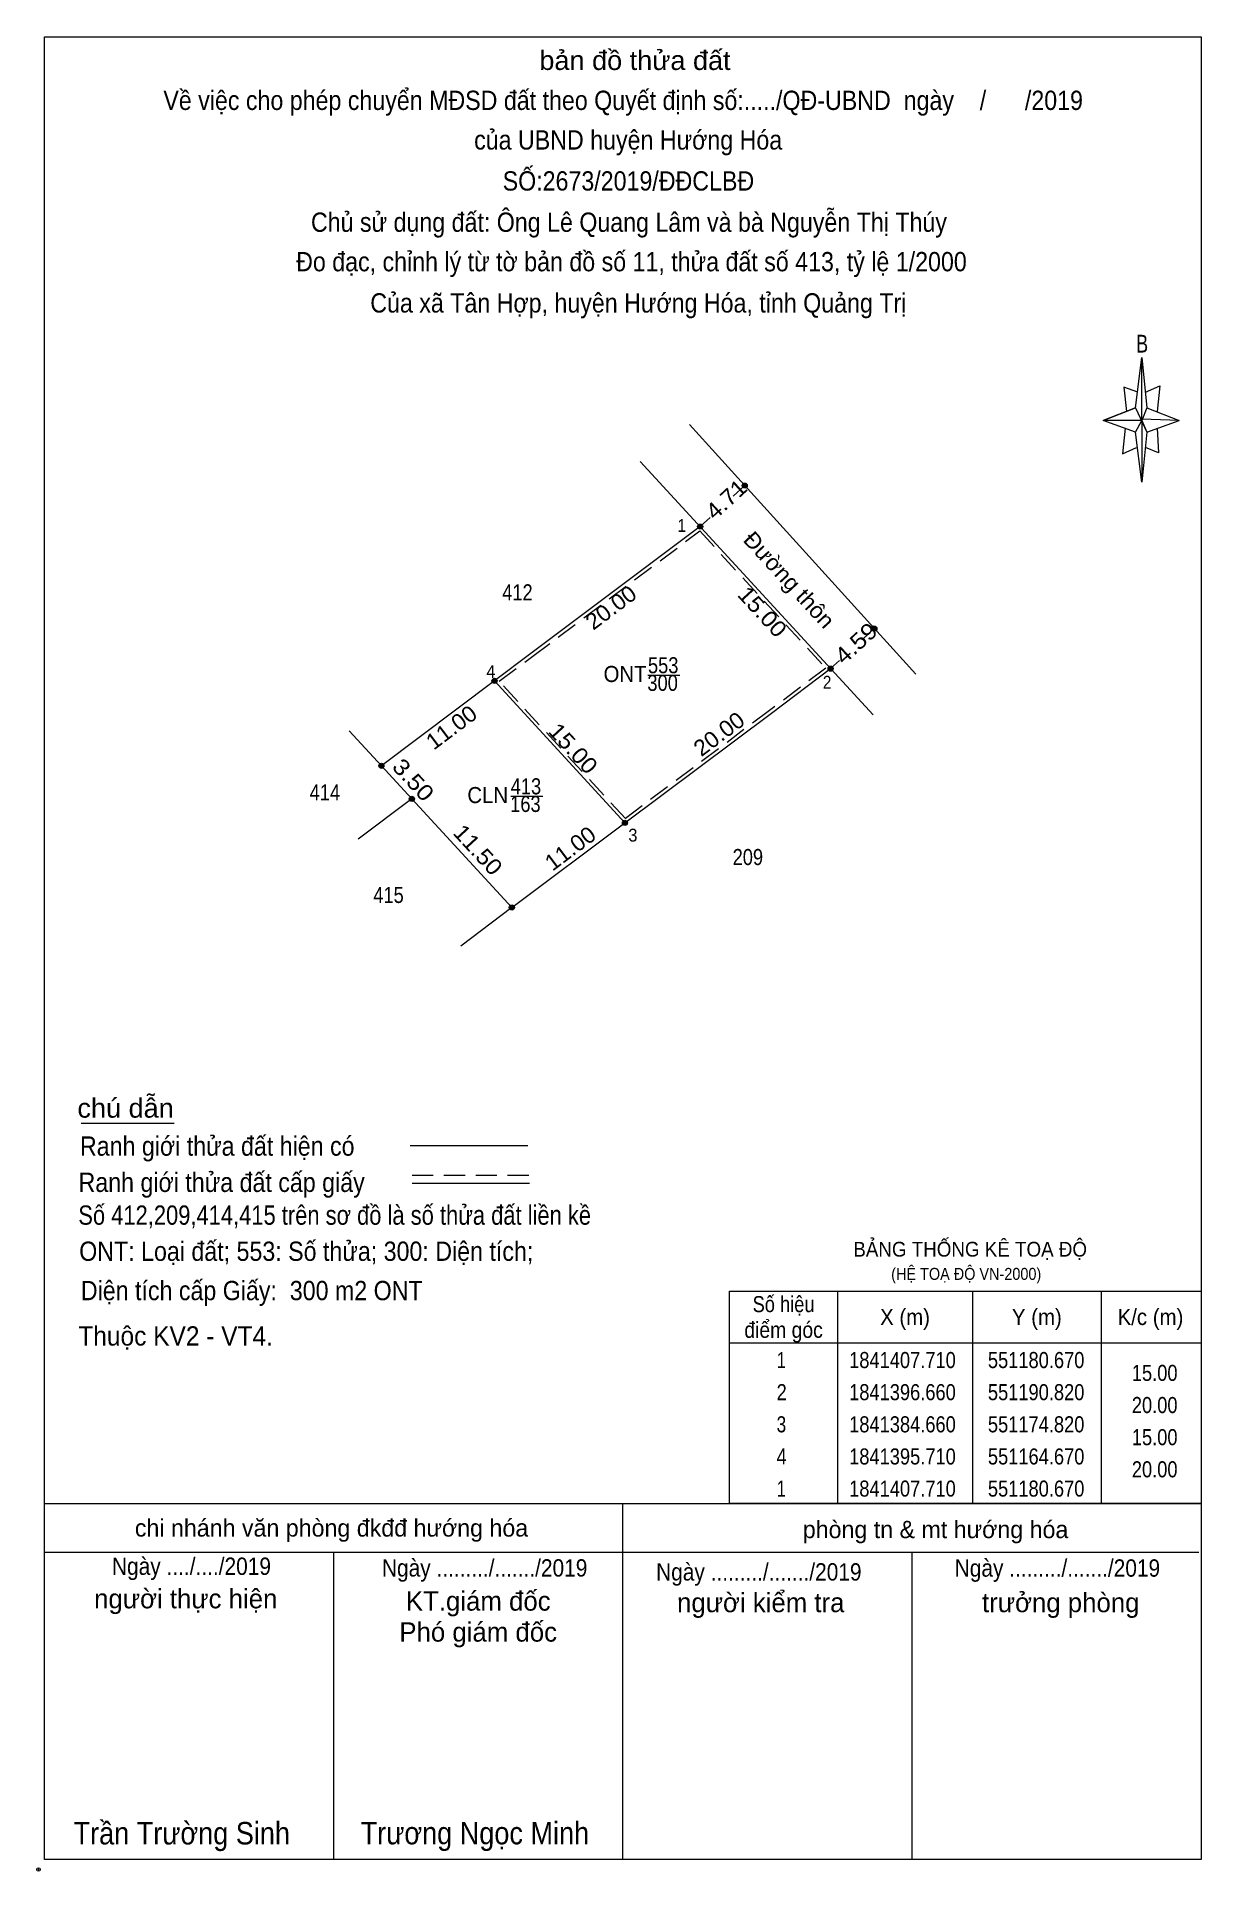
# Model space of a CAD drawing. Header units: metres. Extents: x 550359 to 551197, y 1841202 to 1841535.
# Drawn here: x 550934.7 to 551025.3, y 1841391.9 to 1841534.6 of the extents above; entities that cross this region are included whole.
import ezdxf
from ezdxf.enums import TextEntityAlignment as Align

# ---------------------------------------------------------------- set-up
doc = ezdxf.new("R2010")
doc.units = ezdxf.units.M
doc.header["$LTSCALE"] = 0.55
doc.header["$PDMODE"] = 32
doc.header["$PDSIZE"] = 0.275
doc.linetypes.add('DOTTED', pattern=[1.5, 0.3, -1.2])
doc.linetypes.add('MEDIUM_DASHED', pattern=[4.5, 3, -1.5])
for name, color, linetype, lineweight in [('1', 7, 'DOTTED', 13), ('10', 7, 'Continuous', 13), ('17', 7, 'Continuous', 13), ('5', 7, 'Continuous', 13), ('6', 7, 'Continuous', 13), ('63', 7, 'Continuous', 13), ('7', 7, 'Continuous', 13)]:
    doc.layers.add(name, color=color, linetype=linetype, lineweight=lineweight)

msp = doc.modelspace()

# ---------------------------------------------------------------- texts
at = {"layer": '1'}
for s, rotation, width, p in [('4.71', 42.593, 1.1, (550988.752, 1841498.1389)), ('4.59', 42.541, 1.15, (550998.8474, 1841486.9482))]:
    msp.add_text(s, height=1.25, rotation=rotation, dxfattribs=dict(at, width=width)).set_placement(p, align=Align.CENTER)
for s, height, width, p in [('412', 1.25, 0.85, (550972.085, 1841490.74)), ('ONT', 1.25, 0.95, (550980.46, 1841484.39)), ('553', 1.25, 0.85, (550983.425, 1841485.07)), ('300', 1.25, 0.85, (550983.38, 1841483.7)), ('413', 1.25, 0.85, (550972.745, 1841475.65)), ('414', 1.25, 0.85, (550957.1, 1841475.18)), ('CLN', 1.25, 0.95, (550969.775, 1841474.97)), ('163', 1.25, 0.85, (550972.705, 1841474.28)), ('209', 1.25, 0.85, (550990.01, 1841470.15)), ('415', 1.25, 0.85, (550962.055, 1841467.2)), ('BẢNG THỐNG KÊ TOẠ ĐỘ ', 1.15, 0.95, (551007.51, 1841439.69)), ('(HỆ TOẠ ĐỘ VN-2000)', 0.9335, 0.9, (551007, 1841437.88))]:
    msp.add_text(s, height=height, dxfattribs=dict(at, width=width)).set_placement(p, align=Align.CENTER)
at = {"layer": '5'}
for s, height, width, p in [('bản đồ thửa đất', 1.5, 1.05, (550981.23, 1841532)), ('Về việc cho phép chuyển MĐSD đất theo Quyết định số:...../QĐ-UBND  ngày    /      /2019', 1.5, 0.9, (550980.31, 1841528.89)), ('của UBND huyện Hướng Hóa', 1.5, 0.9, (550980.7, 1841525.81)), ('SỐ:2673/2019/ĐĐCLBĐ', 1.5, 0.9, (550980.72, 1841522.62)), ('Chủ sử dụng đất: Ông Lê Quang Lâm và bà Nguyễn Thị Thúy', 1.5, 0.9, (550980.76, 1841519.41)), ('Đo đạc, chỉnh lý từ tờ bản đồ số 11, thửa đất số 413, tỷ lệ 1/2000 ', 1.5, 0.9, (550981.205, 1841516.34)), ('Của xã Tân Hợp, huyện Hướng Hóa, tỉnh Quảng Trị', 1.5, 0.9, (550981.49, 1841513.13)), ('B', 1.378, 0.75, (551020.69, 1841510.02))]:
    msp.add_text(s, height=height, dxfattribs=dict(at, width=width)).set_placement(p, align=Align.CENTER)
at = {"layer": '6'}
for s, width, p in [('chú dẫn', 1.05, (550937.85, 1841450.5)), ('Ranh giới thửa đất hiện có ', 0.9, (550938.05, 1841447.54)), ('Ranh giới thửa đất cấp giấy', 0.9, (550937.94, 1841444.72)), ('Số 412,209,414,415 trên sơ đồ là số thửa đất liền kề', 0.85, (550937.92, 1841442.17)), ('ONT: Loại đất; 553: Số thửa; 300: Diện tích;', 0.9, (550937.99, 1841439.36)), ('Diện tích cấp Giấy:  300 m2 ONT', 0.9, (550938.12, 1841436.3)), ('Thuộc KV2 - VT4.', 0.95, (550937.92, 1841432.77))]:
    msp.add_text(s, height=1.5, dxfattribs=dict(at, width=width)).set_placement(p)
at = {"layer": '63'}
for s, height, width, p in [(' 1', 1, 0.9, (550985.21, 1841496.07)), (' 4', 1, 0.95, (550970.37, 1841484.7)), (' 2', 1, 0.9, (550996.51, 1841483.87)), (' 3', 1, 0.95, (550981.42, 1841471.98)), ('15.00', 1.25, 0.85, (551023.44, 1841430.02)), ('20.00', 1.25, 0.85, (551023.44, 1841427.52)), ('15.00', 1.25, 0.85, (551023.44, 1841425.02)), ('20.00', 1.25, 0.85, (551023.44, 1841422.52))]:
    msp.add_text(s, height=height, dxfattribs=dict(at, width=width)).set_placement(p, align=Align.RIGHT)
for s, rotation, width, p in [('Đường thôn', 312.569, 1.05, (550992.7603, 1841491.9128)), ('20.00', 36.87, 1.05, (550979.735, 1841489.6888)), ('15.00', 312.569, 1.1, (550990.6841, 1841489.4328)), ('11.00', 36.912, 1.05, (550967.3247, 1841480.3606)), ('15.00', 312.569, 1.1, (550975.9641, 1841478.8028)), ('20.00', 36.87, 1.05, (550988.145, 1841479.8488)), ('3.50', 312.682, 1.15, (550963.523, 1841476.3537)), ('11.50', 312.636, 1.1, (550968.552, 1841470.9183)), ('11.00', 36.786, 1.05, (550976.5707, 1841470.9489))]:
    msp.add_text(s, height=1.25, rotation=rotation, dxfattribs=dict(at, width=width)).set_placement(p, align=Align.CENTER)
for s, width, p in [('Số hiệu', 0.85, (550992.79, 1841435.37)), ('X (m)', 0.95, (551002.24, 1841434.37)), ('Y (m)', 0.95, (551012.495, 1841434.37)), ('K/c (m)', 0.95, (551021.335, 1841434.37)), ('điểm góc', 0.9, (550992.79, 1841433.37)), (' 1', 0.75, (550992.44, 1841431.02)), ('1841407.710', 0.85, (551002.04, 1841431.02)), ('551180.670', 0.85, (551012.44, 1841431.02)), (' 2', 0.85, (550992.445, 1841428.52)), ('1841396.660', 0.85, (551002.04, 1841428.52)), ('551190.820', 0.85, (551012.44, 1841428.52)), (' 3', 0.8, (550992.435, 1841426.02)), ('1841384.660', 0.85, (551002.04, 1841426.02)), ('551174.820', 0.85, (551012.44, 1841426.02)), (' 4', 0.85, (550992.44, 1841423.52)), ('1841395.710', 0.85, (551002.04, 1841423.52)), ('551164.670', 0.85, (551012.44, 1841423.52)), (' 1', 0.75, (550992.44, 1841421.02)), ('1841407.710', 0.85, (551002.04, 1841421.02)), ('551180.670', 0.85, (551012.44, 1841421.02))]:
    msp.add_text(s, height=1.25, dxfattribs=dict(at, width=width)).set_placement(p, align=Align.CENTER)
at = {"layer": '7'}
for s, height, p in [('chi nhánh văn phòng đkđđ hướng hóa', 1.35, (550957.62, 1841417.91)), ('phòng tn & mt hướng hóa', 1.35, (551004.615, 1841417.79)), ('người thực hiện', 1.5, (550946.28, 1841412.33)), ('KT.giám đốc', 1.5, (550969.035, 1841412.15)), ('người kiểm tra', 1.5, (550991.015, 1841412.03)), ('trưởng phòng', 1.5, (551014.355, 1841412.03)), ('Phó giám đốc', 1.5, (550969.03, 1841409.74))]:
    msp.add_text(s, height=height, dxfattribs=at).set_placement(p, align=Align.CENTER)
at = {"layer": '7', "width": 0.9}
for s, height, p in [('Ngày ..../..../2019', 1.35, (550946.725, 1841414.93)), ('Ngày ........./......./2019', 1.35, (550969.535, 1841414.8)), ('Ngày ........./......./2019', 1.35, (550990.865, 1841414.49)), ('Ngày ........./......./2019', 1.35, (551014.095, 1841414.79)), ('Trần Trường Sinh', 1.75, (550945.97, 1841393.96)), ('Trương Ngọc Minh', 1.75, (550968.775, 1841393.97))]:
    msp.add_text(s, height=height, dxfattribs=at).set_placement(p, align=Align.CENTER)

# ---------------------------------------------------------------- hatches: boundary and pattern name
at = {"layer": '63'}
for points in [[(550989.97, 1841499.67, 1), (550989.57, 1841499.67, 1)], [(550986.5, 1841496.48, 1), (550986.1, 1841496.48, 1)], [(551000.05, 1841488.55, 1), (550999.65, 1841488.55, 1)], [(550996.65, 1841485.43, 1), (550996.25, 1841485.43, 1)], [(550970.5, 1841484.48, 1), (550970.1, 1841484.48, 1)], [(550961.7, 1841477.87, 1), (550961.3, 1841477.87, 1)], [(550964.07, 1841475.3, 1), (550963.67, 1841475.3, 1)], [(550980.65, 1841473.43, 1), (550980.25, 1841473.43, 1)], [(550971.85, 1841466.85, 1), (550971.45, 1841466.85, 1)]]:
    msp.add_hatch(color=256, dxfattribs=at).paths.add_polyline_path(points)

# ---------------------------------------------------------------- linework, layer by layer
at = {"layer": '1', "linetype": 'Continuous'}
for p, q in [((550989.77, 1841499.67), (550988.88, 1841498.85)), ((550987.07, 1841497.19), (550986.3, 1841496.48)), ((550999.85, 1841488.55), (550998.98, 1841487.75)), ((550997.15, 1841486.07), (550996.45, 1841485.43)), ((550970.3, 1841484.48), (550980.45, 1841473.43)), ((550961.5, 1841477.87), (550958.99, 1841480.6))]:
    msp.add_line(p, q, dxfattribs=at)
at = {"layer": '1', "linetype": 'MEDIUM_DASHED'}
for points in [[(550973.28, 1841486.4), (550986.27, 1841496.14), (550996.08, 1841485.46), (550991.69, 1841482.17)], [(550991.69, 1841482.17), (550980.48, 1841473.77), (550970.67, 1841484.45), (550973.28, 1841486.4)]]:
    msp.add_lwpolyline(points, dxfattribs=at)
at = {"layer": '10'}
for p, q in [((550985.46, 1841504.43), (550986.97, 1841502.76)), ((550986.97, 1841502.76), (551003.07, 1841485)), ((550981.64, 1841501.55), (550999.75, 1841481.83)), ((550991.84, 1841481.97), (550996.45, 1841485.43)), ((550980.45, 1841473.43), (550991.84, 1841481.97)), ((550963.87, 1841475.3), (550959.7, 1841472.16)), ((550971.65, 1841466.85), (550967.67, 1841463.84))]:
    msp.add_line(p, q, dxfattribs=at)
for points in [[(550986.3, 1841496.48), (550973.13, 1841486.6), (550970.3, 1841484.48)], [(550970.3, 1841484.48), (550961.5, 1841477.87), (550963.87, 1841475.3), (550971.65, 1841466.85), (550980.45, 1841473.43)]]:
    msp.add_lwpolyline(points, dxfattribs=at)
at = {"layer": '17'}
msp.add_line((550938.15, 1841450.08), (550945.39, 1841450.08), dxfattribs=at)
at = {"layer": '5'}
for p, q in [((551020.16, 1841505.73), (551020.66, 1841509.63)), ((551021.06, 1841505.73), (551023.56, 1841504.73)), ((551020.16, 1841503.83), (551017.66, 1841504.73)), ((551021.86, 1841504.13), (551021.96, 1841502.23)), ((551021.06, 1841503.83), (551020.66, 1841499.93)), ((551021.96, 1841502.23), (551020.96, 1841502.63))]:
    msp.add_line(p, q, dxfattribs=at)
for points in [[(550935.29, 1841534.59), (551025.29, 1841534.59), (551025.29, 1841392.79), (550935.29, 1841392.79)], [(551020.66, 1841509.63), (551021.06, 1841505.73), (551020.66, 1841504.73)], [(551020.66, 1841504.73), (551017.66, 1841504.73), (551020.16, 1841505.73), (551021.06, 1841503.83), (551023.56, 1841504.73), (551020.66, 1841504.83)], [(551020.66, 1841504.73), (551020.66, 1841499.93), (551020.16, 1841503.83)]]:
    msp.add_lwpolyline(points, close=True, dxfattribs=at)
for points in [[(551020.36, 1841506.93), (551019.26, 1841507.33), (551019.46, 1841505.43)], [(551020.96, 1841506.93), (551022.06, 1841507.43), (551021.86, 1841505.43)], [(551020.66, 1841504.73), (551020.16, 1841505.73), (551017.66, 1841504.73)], [(551019.36, 1841504.13), (551019.16, 1841502.13), (551020.26, 1841502.63)], [(551020.66, 1841504.73), (551021.06, 1841503.83), (551023.56, 1841504.73)]]:
    msp.add_lwpolyline(points, dxfattribs=at)
at = {"layer": '6'}
for p, q in [((550963.75, 1841448.34), (550972.89, 1841448.34)), ((550963.89, 1841445.41), (550973.03, 1841445.41))]:
    msp.add_line(p, q, dxfattribs=at)
at = {"layer": '6', "linetype": 'MEDIUM_DASHED'}
msp.add_line((550963.89, 1841446.03), (550973.09, 1841446.03), dxfattribs=at)
at = {"layer": '63'}
for p, q in [((550982.24, 1841484.92), (550984.73, 1841484.92)), ((550971.56, 1841475.5), (550974.05, 1841475.5)), ((550971.56, 1841475.5), (550974.05, 1841475.5)), ((550996.99, 1841436.99), (550996.99, 1841420.49)), ((551007.49, 1841436.99), (551007.49, 1841420.49)), ((551017.49, 1841436.99), (551017.49, 1841420.49)), ((550988.59, 1841432.99), (551025.29, 1841432.99))]:
    msp.add_line(p, q, dxfattribs=at)
msp.add_lwpolyline([(550988.59, 1841436.99), (551025.29, 1841436.99), (551025.29, 1841420.49), (550988.59, 1841420.49)], close=True, dxfattribs=at)
for centre in [(550989.77, 1841499.67), (550986.3, 1841496.48), (550999.85, 1841488.55), (550996.45, 1841485.43), (550970.3, 1841484.48), (550961.5, 1841477.87), (550963.87, 1841475.3), (550980.45, 1841473.43), (550971.65, 1841466.85)]:
    msp.add_circle(centre, 0.2, dxfattribs=at)
at = {"layer": '7'}
for p, q in [((550935.29, 1841420.49), (551025.29, 1841420.49)), ((550935.29, 1841420.49), (551025.29, 1841420.49)), ((550935.29, 1841420.49), (551025.29, 1841420.49)), ((550980.29, 1841392.79), (550980.29, 1841420.49)), ((550935.29, 1841416.69), (551025.09, 1841416.69)), ((550957.79, 1841392.79), (550957.79, 1841416.69)), ((551002.79, 1841392.79), (551002.79, 1841416.69)), ((551025.29, 1841392.79), (550935.29, 1841392.79))]:
    msp.add_line(p, q, dxfattribs=at)
msp.add_point((550934.82, 1841392.01), dxfattribs=at)

msp.set_redraw_order([(e.dxf.handle, doc.entitydb.next_handle()) for e in msp.query("TEXT MTEXT ATTDEF DIMENSION ARC_DIMENSION")])  # texts and dimensions are drawn at this point

doc.saveas('drawing.dxf')
